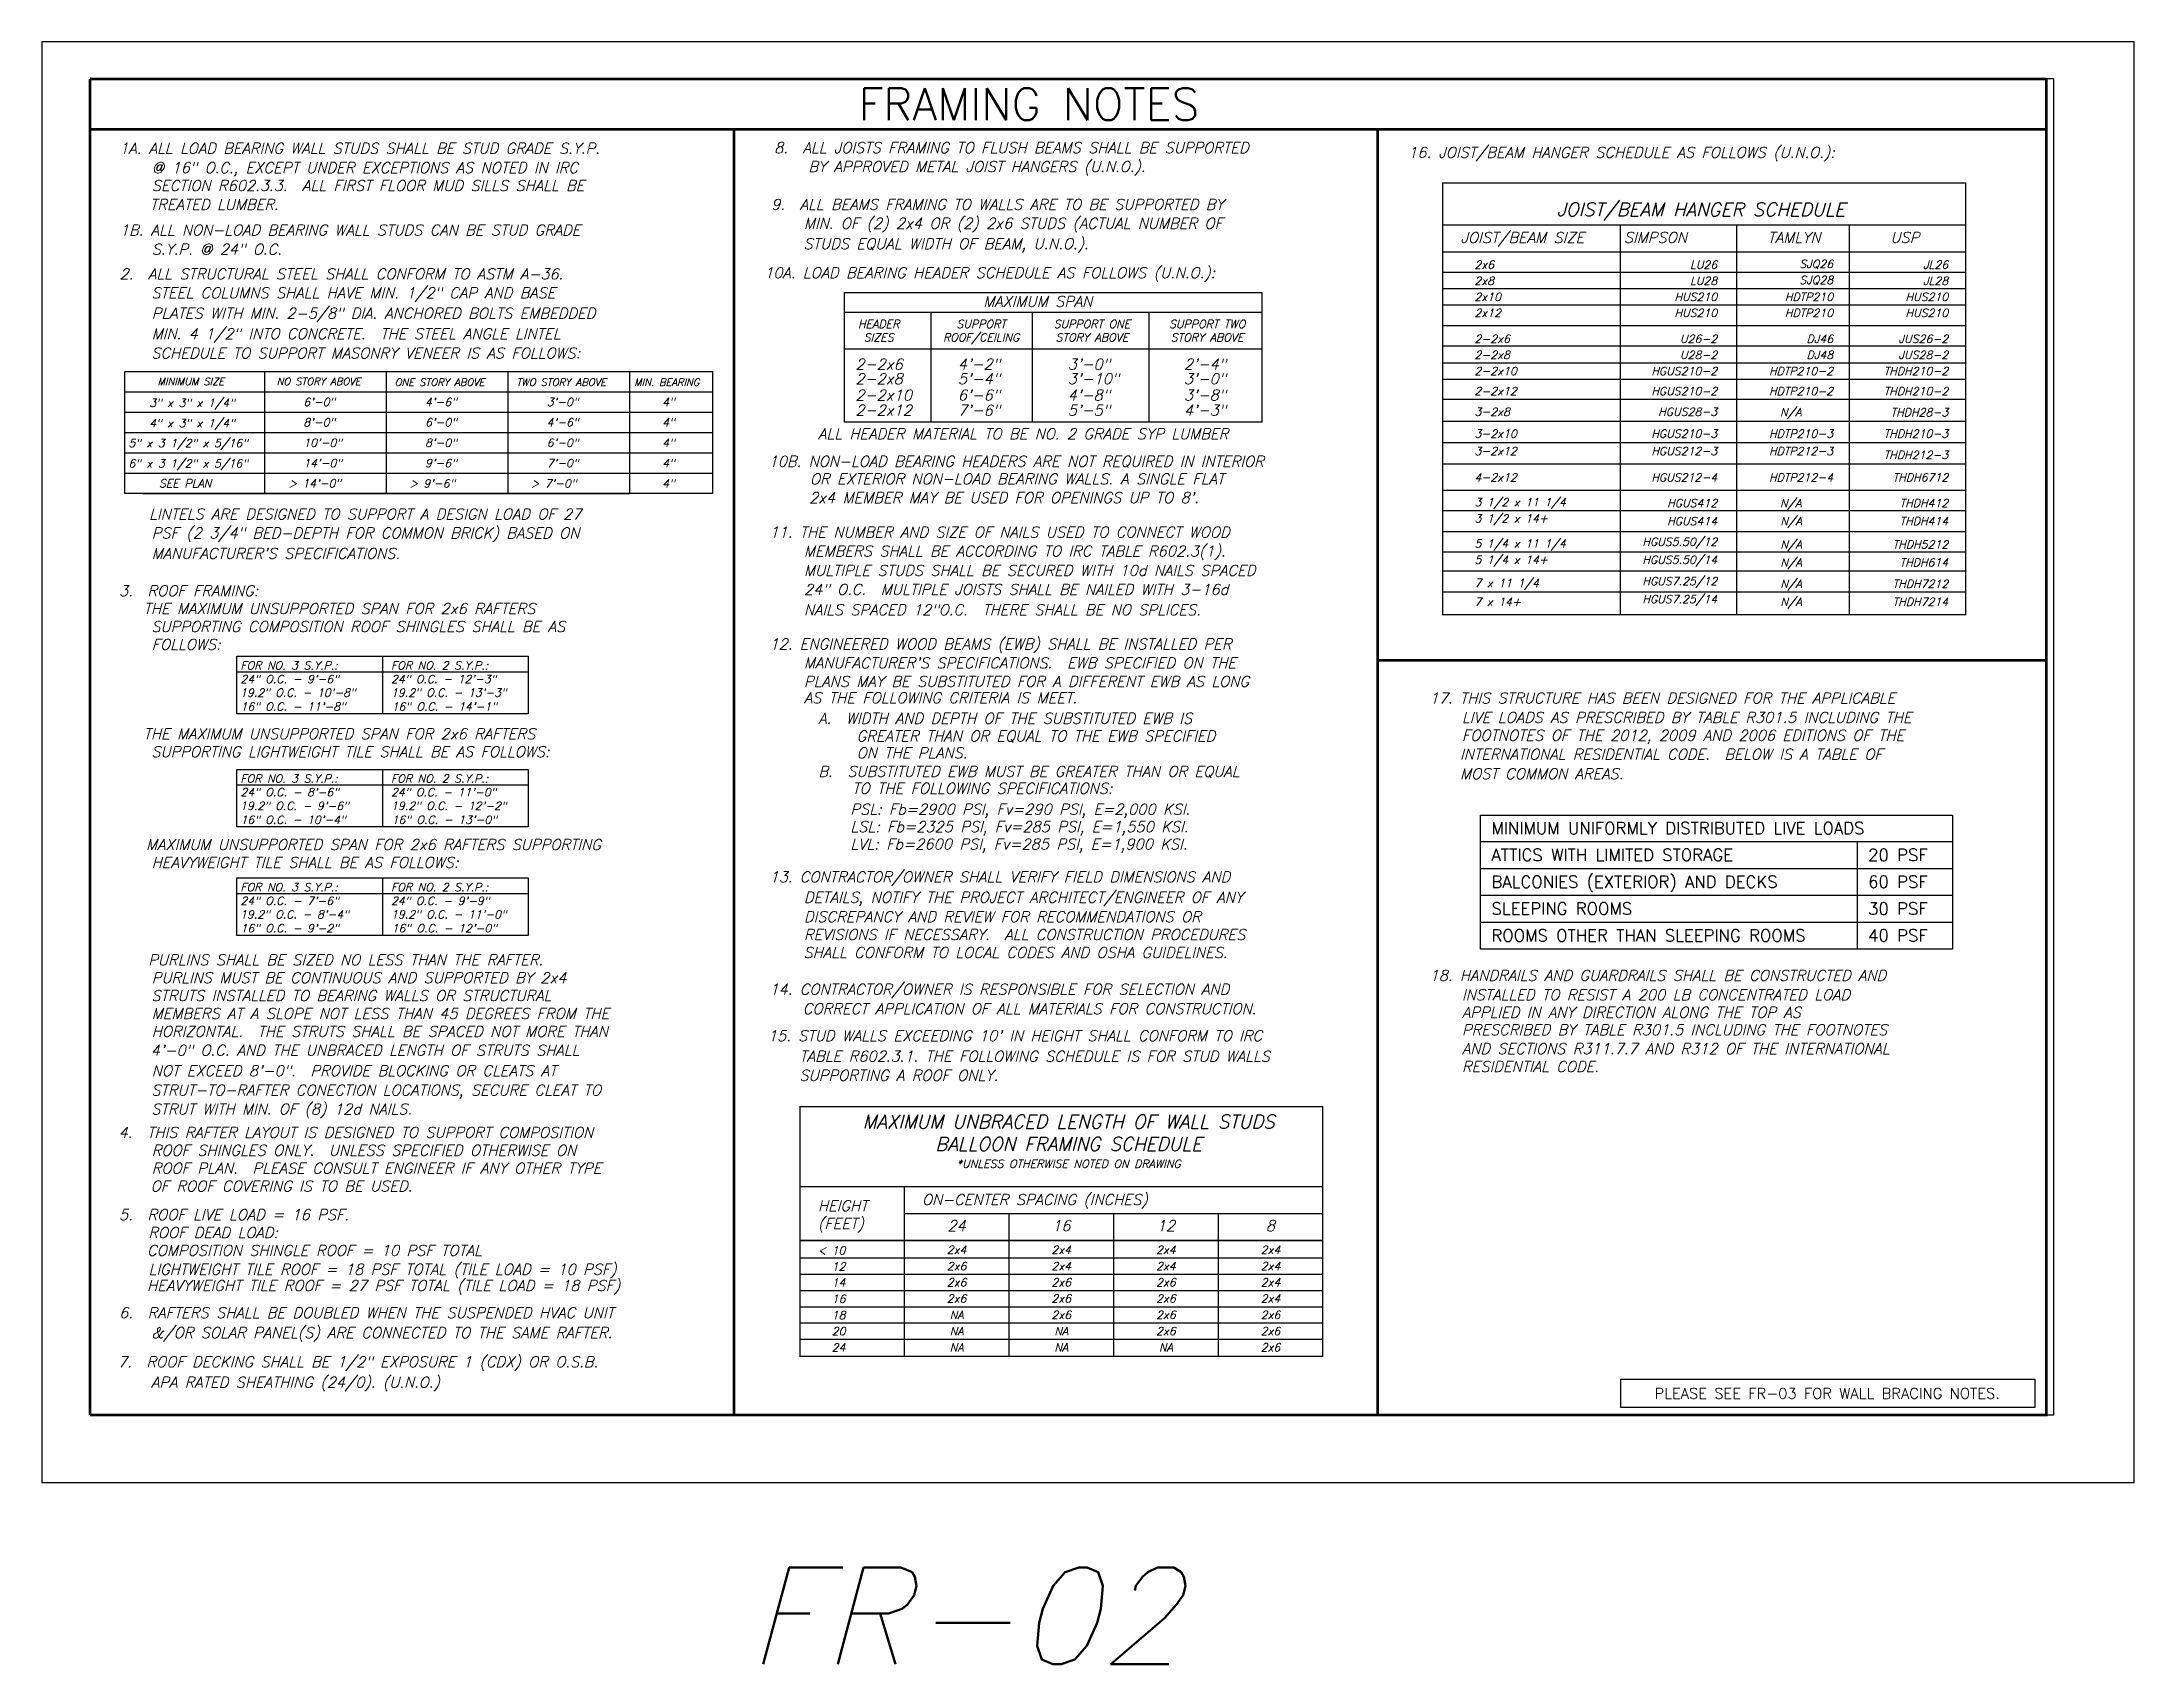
# Model space of a CAD drawing. Header units: inches. Extents: x 683 to 9753, y -6805 to 20230.
# Drawn here: x 2793 to 4353, y -4331 to -3121 of the extents above; entities that cross this region are included whole.
import ezdxf
from ezdxf.enums import TextEntityAlignment as Align

# ---------------------------------------------------------------- set-up
doc = ezdxf.new("R2010")
doc.units = ezdxf.units.IN
doc.header["$LTSCALE"] = 48
doc.header["$MEASUREMENT"] = 0
doc.layers.get('Defpoints').update_dxf_attribs({"color": 251})
for name, color, linetype in [('DPIS-BL', 9, 'Continuous'), ('DPIS-TEXT', 7, 'Continuous'), ('FPTEXT', 2, 'Continuous')]:
    doc.layers.add(name, color=color, linetype=linetype)
doc.styles.add('SIMPLEX', font='simplex.shx', dxfattribs={"oblique": 15, "height": 4})
doc.styles.get("Standard").update_dxf_attribs({"font": 'simplex.shx', "oblique": 15})

msp = doc.modelspace()

# ---------------------------------------------------------------- texts
at = {"layer": 'DPIS-TEXT', "style": 'SIMPLEX'}
msp.add_text('FRAMING NOTES', height=24, dxfattribs=at).set_placement((3528.71178, -3179.84705), align=Align.CENTER)
at = {"layer": 'DPIS-TEXT', "style": 'SIMPLEX', "oblique": 15}
for s, height, p in [('1A. ALL LOAD BEARING WALL STUDS SHALL BE STUD GRADE S.Y.P. ', 8, (2850.45468, -3204.76386)), ('8.  ALL JOISTS FRAMING TO FLUSH BEAMS SHALL BE SUPPORTED', 8, (3338.68766, -3204.324)), ('@ 16" O.C., EXCEPT UNDER EXCEPTIONS AS NOTED IN IRC ', 8, (2874.63538, -3219.24005)), ('BY APPROVED METAL JOIST HANGERS (U.N.O.).', 8, (3364.21147, -3218.41924)), ('16. JOIST/BEAM HANGER SCHEDULE AS FOLLOWS (U.N.O.):', 8, (3811.35947, -3207.82976)), ('SECTION R602.3.3.  ALL FIRST FLOOR MUD SILLS SHALL BE', 8, (2874.63538, -3232.57338)), ('TREATED LUMBER.', 8, (2873.25394, -3246.69957)), ('9.  ALL BEAMS FRAMING TO WALLS ARE TO BE SUPPORTED BY', 8, (3336.50963, -3246.62692)), ('1B. ALL NON-LOAD BEARING WALL STUDS CAN BE STUD GRADE ', 8, (2850.81514, -3265.73688)), ('MIN. OF (2) 2x4 OR (2) 2x6 STUDS (ACTUAL NUMBER OF', 8, (3360.91794, -3260.72216)), ('S.Y.P. @ 24" O.C.', 8, (2874.63538, -3280.01246)), ('STUDS EQUAL WIDTH OF BEAM, U.N.O.).', 8, (3360.61171, -3275.96026)), ('2.  ALL STRUCTURAL STEEL SHALL CONFORM TO ASTM A-36.', 8, (2850.63538, -3298.44558)), ('10A. LOAD BEARING HEADER SCHEDULE AS FOLLOWS (U.N.O.):', 8, (3331.22693, -3297.56806)), ('STEEL COLUMNS SHALL HAVE MIN. 1/2" CAP AND BASE', 8, (2874.32915, -3312.54082)), ('PLATES WITH MIN. 2-5/8" DIA. ANCHORED BOLTS EMBEDDED', 8, (2874.63538, -3327.77892)), ('MAXIMUM SPAN', 8, (3494.64321, -3318.92498)), ('MIN. 4 1/2" INTO CONCRETE.  THE STEEL ANGLE LINTEL', 8, (2874.63538, -3343.01701)), ('SCHEDULE TO SUPPORT MASONRY VENEER IS AS FOLLOWS:', 8, (2874.32915, -3357.4932)), ('2-2x6', 8, (3399.29725, -3365.72611)), ('2-2x8', 8, (3399.29725, -3376.61567)), ('5\'-4"', 8, (3475.63604, -3376.61567)), ('4\'-2"', 8, (3475.63604, -3365.72611)), ('3\'-0"', 8, (3557.57196, -3365.72611)), ('3\'-10"', 8, (3557.57196, -3376.61567)), ('2\'-4"', 8, (3644.18254, -3365.72611)), ('3\'-0"', 8, (3644.18254, -3376.61567)), ('MINIMUM SIZE', 5.4, (2878.95791, -3377.32671)), ('NO STORY ABOVE', 5.4, (2967.72171, -3377.30119)), ('ONE STORY ABOVE', 5.4, (3055.75197, -3377.89255)), ('TWO STORY ABOVE', 5.4, (3146.49918, -3377.89255)), ('MIN. BEARING', 5.4, (3234.3574, -3377.89255)), ('2-2x10', 8, (3399.29725, -3388.7436)), ('6\'-6"', 8, (3475.63604, -3388.7436)), ('4\'-8"', 8, (3557.57196, -3388.7436)), ('3\'-8"', 8, (3644.18254, -3388.7436)), ('3" x 3" x 1/4"', 6, (2872.78647, -3393.51425)), ('6\'-0"', 6, (2987.63505, -3392.92499)), ('4\'-6"', 6, (3078.38227, -3392.92499)), ('3\'-0"', 6, (3169.12949, -3392.92499)), ('4"', 6, (3255.27247, -3392.92499)), ('2-2x12', 8, (3399.29725, -3400.04595)), ('7\'-6"', 8, (3475.63604, -3400.04595)), ('5\'-5"', 8, (3557.57196, -3400.04595)), ('4\'-3"', 8, (3644.18254, -3400.04595)), ('4" x 3" x 1/4"', 6, (2872.78647, -3408.68587)), ('8\'-0"', 6, (2987.63505, -3408.09662)), ('6\'-0"', 6, (3078.38227, -3408.09662)), ('4\'-6"', 6, (3169.12949, -3408.09662)), ('4"', 6, (3255.27247, -3408.09662)), ('ALL HEADER MATERIAL TO BE NO. 2 GRADE SYP LUMBER ', 8, (3371.4836, -3417.66524)), ('5" x 3 1/2" x 5/16"', 6, (2857.28827, -3423.58121)), ('6" x 3 1/2" x 5/16"', 6, (2857.28827, -3438.75284)), ('10\'-0"', 6, (2987.63505, -3423.26824)), ('8\'-0"', 6, (3078.38227, -3423.26824)), ('6\'-0"', 6, (3169.12949, -3423.26824)), ('4"', 6, (3255.27247, -3423.26824)), ('10B. NON-LOAD BEARING HEADERS ARE NOT REQUIRED IN INTERIOR', 8, (3334.53244, -3438.16167)), ('SEE PLAN', 6, (2880.01339, -3453.56542)), ('> 14\'-0"', 6, (2976.634, -3453.56542)), ('14\'-0"', 6, (2987.63505, -3438.43987)), ('9\'-6"', 6, (3078.38227, -3438.43987)), ('7\'-0"', 6, (3169.12949, -3438.43987)), ('4"', 6, (3255.27247, -3438.43987)), (' OR EXTERIOR NON-LOAD BEARING WALLS. A SINGLE FLAT ', 8, (3359.86325, -3451.23456)), ('> 9\'-6"', 6, (3066.87894, -3453.6115)), ('> 7\'-0"', 6, (3157.32388, -3453.6115)), ('4"', 6, (3255.27247, -3453.6115)), (" 2x4 MEMBER MAY BE USED FOR OPENINGS UP TO 8'.", 8, (3359.21369, -3465.22253)), ('   LINTELS ARE DESIGNED TO SUPPORT A DESIGN LOAD OF 27', 8, (2854.79498, -3477.4932)), ('PSF (2 3/4" BED-DEPTH FOR COMMON BRICK) BASED ON', 8, (2874.63538, -3491.58844)), ('11. THE NUMBER AND SIZE OF NAILS USED TO CONNECT WOOD', 8, (3335.18265, -3490.95274)), ("MANUFACTURER'S SPECIFICATIONS.  ", 8, (2874.63538, -3506.82654)), ('MEMBERS SHALL BE ACCORDING TO IRC TABLE R602.3(1).', 8, (3360.91794, -3505.04798)), ('MULTIPLE STUDS SHALL BE SECURED WITH 10d NAILS SPACED', 8, (3360.91794, -3519.52417)), ('3.  ROOF FRAMING:', 8, (2850.22707, -3534.63606)), ('   THE MAXIMUM UNSUPPORTED SPAN FOR 2x6 RAFTERS', 8, (2850.63538, -3547.96939)), ('24" O.C.  MULTIPLE JOISTS SHALL BE NAILED WITH 3-16d', 8, (3360.91794, -3533.61941)), ('NAILS SPACED 12"O.C.  THERE SHALL BE NO SPLICES.', 8, (3360.91794, -3548.85751)), ('SUPPORTING COMPOSITION ROOF SHINGLES SHALL BE AS', 8, (2874.32915, -3561.30273)), ('FOLLOWS:', 8, (2874.63538, -3574.63606)), ('12. ENGINEERED WOOD BEAMS (EWB) SHALL BE INSTALLED PER ', 8, (3335.18265, -3574.34118)), ('FOR NO. 3 S.Y.P.:', 6, (2940.77229, -3589.32433)), ('FOR NO. 2 S.Y.P.:', 6, (3053.05413, -3589.32433)), ("MANUFACTURER'S SPECIFICATIONS.  EWB SPECIFIED ON THE", 8, (3360.91794, -3588.43642)), ('24" O.C. - 9\'-6"', 6, (2940.77229, -3599.47033)), ('24" O.C. - 12\'-3"', 6, (3053.05413, -3599.47033)), ('PLANS MAY BE SUBSTITUTED FOR A DIFFERENT EWB AS LONG', 8, (3360.91794, -3602.26436)), ('19.2" O.C. - 10\'-8"', 6, (2940.48767, -3609.61648)), ('16" O.C. - 11\'-8"', 6, (2940.77229, -3619.99551)), ('19.2" O.C. - 13\'-3"', 6, (3053.03093, -3609.61648)), ('16" O.C. - 14\'-1"', 6, (3053.45963, -3619.99551)), ('AS THE FOLLOWING CRITERIA IS MEET.', 8, (3360.91794, -3614.46548)), ('17. THIS STRUCTURE HAS BEEN DESIGNED FOR THE APPLICABLE', 8, (3827.33472, -3614.63206)), ('   THE MAXIMUM UNSUPPORTED SPAN FOR 2x6 RAFTERS', 8, (2850.63538, -3641.30273)), ('A.  WIDTH AND DEPTH OF THE SUBSTITUTED EWB IS ', 8, (3371.6309, -3629.75589)), ('LIVE LOADS AS PRESCRIBED BY TABLE R301.5 INCLUDING THE ', 8, (3851.51541, -3629.10825)), ('FOOTNOTES OF THE 2012, 2009 AND 2006 EDITIONS OF THE ', 8, (3851.51541, -3642.44158)), ('SUPPORTING LIGHTWEIGHT TILE SHALL BE AS FOLLOWS:', 8, (2874.32915, -3654.63606)), ('GREATER THAN OR EQUAL TO THE EWB SPECIFIED ', 8, (3400.18372, -3642.92792)), ('ON THE PLANS.', 8, (3400.18372, -3655.48291)), ('INTERNATIONAL RESIDENTIAL CODE.  BELOW IS A TABLE OF', 8, (3850.13397, -3656.56777)), ('B.  SUBSTITUTED EWB MUST BE GREATER THAN OR EQUAL', 8, (3371.6309, -3669.33887)), ('MOST COMMON AREAS.', 8, (3850.13397, -3671.06698)), ('24" O.C. - 8\'-6"', 6, (2940.77229, -3683.8194)), ('FOR NO. 3 S.Y.P.:', 6, (2940.77229, -3673.67339)), ('24" O.C. - 11\'-0"', 6, (3053.05413, -3683.8194)), ('FOR NO. 2 S.Y.P.:', 6, (3053.05413, -3673.67339)), ('TO THE FOLLOWING SPECIFICATIONS:', 8, (3396.94101, -3681.94022)), ('19.2" O.C. - 9\'-6"', 6, (2940.48767, -3693.96555)), ('19.2" O.C. - 12\'-2"', 6, (3053.03093, -3693.96555)), ('   PSL: Fb=2900 PSI, Fv=290 PSI, E=2,000 KSI.', 8, (3377.62585, -3697.49577)), ('16" O.C. - 10\'-4"', 6, (2940.77229, -3704.34457)), ('16" O.C. - 13\'-0"', 6, (3053.45963, -3704.34457)), ('   LSL: Fb=2325 PSI, Fv=285 PSI, E=1,550 KSI.', 8, (3377.62585, -3710.54851)), ('   MAXIMUM UNSUPPORTED SPAN FOR 2x6 RAFTERS SUPPORTING', 8, (2852.55661, -3723.86375)), ('   LVL: Fb=2600 PSI, Fv=285 PSI, E=1,900 KSI.', 8, (3377.62585, -3723.49503)), ('HEAVYWEIGHT TILE SHALL BE AS FOLLOWS:', 8, (2874.63538, -3737.19708)), ('13. CONTRACTOR/OWNER SHALL VERIFY FIELD DIMENSIONS AND', 8, (3335.18265, -3747.96252)), ('24" O.C. - 7\'-6"', 6, (2940.77229, -3764.76626)), ('FOR NO. 3 S.Y.P.:', 6, (2940.77229, -3754.62026)), ('24" O.C. - 9\'-9"', 6, (3053.05413, -3764.76626)), ('FOR NO. 2 S.Y.P.:', 6, (3053.05413, -3754.62026)), ('DETAILS, NOTIFY THE PROJECT ARCHITECT/ENGINEER OF ANY', 8, (3360.91794, -3763.20062)), ('19.2" O.C. - 8\'-4"', 6, (2940.48767, -3774.91241)), ('19.2" O.C. - 11\'-0"', 6, (3053.03093, -3774.91241)), ('DISCREPANCY AND REVIEW FOR RECOMMENDATIONS OR', 8, (3360.91794, -3777.67681)), ('16" O.C. - 9\'-2"', 6, (2940.77229, -3785.29144)), ('16" O.C. - 12\'-0"', 6, (3053.45963, -3785.29144)), ('REVISIONS IF NECESSARY.  ALL CONSTRUCTION PROCEDURES', 8, (3360.91794, -3791.01014)), ('   PURLINS SHALL BE SIZED NO LESS THAN THE RAFTER.', 8, (2854.14588, -3809.82011)), ('SHALL CONFORM TO LOCAL CODES AND OSHA GUIDELINES.', 8, (3360.61171, -3804.34348)), ('PURLINS MUST BE CONTINUOUS AND SUPPORTED BY 2x4', 8, (2874.63538, -3823.15344)), ('18. HANDRAILS AND GUARDRAILS SHALL BE CONSTRUCTED AND ', 8, (3827.33472, -3821.41548)), ('STRUTS INSTALLED TO BEARING WALLS OR STRUCTURAL', 8, (2874.32915, -3836.48677)), ('14. CONTRACTOR/OWNER IS RESPONSIBLE FOR SELECTION AND', 8, (3335.18265, -3831.77205)), ('INSTALLED TO RESIST A 200 LB CONCENTRATED LOAD ', 8, (3851.51541, -3835.89167)), ('MEMBERS AT A SLOPE NOT LESS THAN 45 DEGREES FROM THE', 8, (2874.63538, -3849.82011)), ('CORRECT APPLICATION OF ALL MATERIALS FOR CONSTRUCTION.', 8, (3360.10133, -3846.24824)), ('APPLIED IN ANY DIRECTION ALONG THE TOP AS ', 8, (3851.51541, -3848.94094)), ('HORIZONTAL.  THE STRUTS SHALL BE SPACED NOT MORE THAN', 8, (2874.63538, -3863.15344)), ("15. STUD WALLS EXCEEDING 10' IN HEIGHT SHALL CONFORM TO IRC", 8, (3333.96999, -3866.43073)), ('AND SECTIONS R311.7.7 AND R312 OF THE INTERNATIONAL', 8, (3851.51541, -3876.04851)), ('PRESCRIBED BY TABLE R301.5 INCLUDING THE FOOTNOTES ', 8, (3851.51541, -3861.99021)), ('4\'-0" O.C. AND THE UNBRACED LENGTH OF STRUTS SHALL', 8, (2873.92085, -3877.24868)), ('TABLE R602.3.1. THE FOLLOWING SCHEDULE IS FOR STUD WALLS', 8, (3357.56169, -3881.66883)), ('RESIDENTIAL CODE.', 8, (3851.51541, -3889.33394)), ('STRUT-TO-RAFTER CONECTION LOCATIONS, SECURE CLEAT TO', 8, (2874.32915, -3906.96296)), ('NOT EXCEED 8\'-0".  PROVIDE BLOCKING OR CLEATS AT', 8, (2874.63538, -3892.48677)), ('SUPPORTING A ROOF ONLY.', 8, (3357.56169, -3895.91527)), ('STRUT WITH MIN. OF (8) 12d NAILS.', 8, (2874.32915, -3921.0582)), ('4.  THIS RAFTER LAYOUT IS DESIGNED TO SUPPORT COMPOSITION', 8, (2849.92085, -3938.48577)), ('ROOF SHINGLES ONLY.  UNLESS SPECIFIED OTHERWISE ON', 8, (2874.63538, -3951.8191)), ('ROOF PLAN.  PLEASE CONSULT ENGINEER IF ANY OTHER TYPE', 8, (2874.63538, -3965.15244)), ('OF ROOF COVERING IS TO BE USED.', 8, (2873.81877, -3978.48577)), ('5.  ROOF LIVE LOAD = 16 PSF.', 8, (2850.22707, -3999.79096)), ('   ROOF DEAD LOAD:', 8, (2854.20083, -4013.12429)), ('   COMPOSITION SHINGLE ROOF = 10 PSF TOTAL', 8, (2853.33588, -4026.45763)), ('   LIGHTWEIGHT TILE ROOF = 18 PSF TOTAL (TILE LOAD = 10 PSF)', 8, (2854.36063, -4040.55287)), ('   HEAVYWEIGHT TILE ROOF = 27 PSF TOTAL (TILE LOAD = 18 PSF)', 8, (2853.33588, -4052.63628)), ('6.  RAFTERS SHALL BE DOUBLED WHEN THE SUSPENDED HVAC UNIT', 8, (2850.29944, -4072.89306)), ('&/OR SOLAR PANEL(S) ARE CONNECTED TO THE SAME RAFTER.', 8, (2874.48945, -4087.7603)), ('7.  ROOF DECKING SHALL BE 1/2" EXPOSURE 1 (CDX) OR O.S.B.', 8, (2849.464, -4109.50678)), ('APA RATED SHEATHING (24/0). (U.N.O.)', 8, (2874.15118, -4124.74487))]:
    msp.add_text(s, height=height, dxfattribs=at).set_placement(p)
at = {"layer": 'DPIS-TEXT', "style": 'SIMPLEX'}
msp.add_text('PLEASE SEE FR-03 FOR WALL BRACING NOTES.', height=8, dxfattribs=at).set_placement((4123.85196, -4129.04988), align=Align.MIDDLE_CENTER)
at = {"layer": 'DPIS-TEXT', "color": 4, "style": 'SIMPLEX', "oblique": 15}
msp.add_text('FR-02 ', height=72, dxfattribs=at).set_placement((3318.21664, -4330.89561))
at = {"layer": 'DPIS-TEXT', "char_height": 6, "attachment_point": 2, "style": 'SIMPLEX'}
for s, insert, width in [('HEADER\\PSIZES', (3416.68121, -3328.76792), 98.875), ('SUPPORT\\PROOF/CEILING', (3493.04635, -3328.76792), 98.875), ('SUPPORT ONE\\PSTORY ABOVE', (3575.68302, -3328.76792), 172.7332637), ('SUPPORT TWO\\PSTORY ABOVE', (3661.56318, -3328.76792), 172.7332637)]:
    msp.add_mtext(s, dxfattribs=dict(at, insert=insert, width=width))
at = {"layer": 'FPTEXT', "oblique": 15}
for p in [(4088.7195, -3400.47933), (4088.7195, -3468.29701), (4088.91364, -3481.68649), (4088.91364, -3499.12829), (4088.91364, -3512.51777), (4088.91364, -3528.49141), (4088.91364, -3541.88089)]:
    msp.add_text('N/A', height=6, dxfattribs=at).set_placement(p)
at = {"layer": 'FPTEXT'}
for s, p in [('MINIMUM UNIFORMLY DISTRIBUTED LIVE LOADS', (3873.46779, -3712.11135)), ('ATTICS WITH LIMITED STORAGE', (3873.55134, -3732.11135)), ('20 PSF', (4154.36015, -3732.11135)), ('BALCONIES (EXTERIOR) AND DECKS', (3873.55134, -3752.11135)), ('60 PSF', (4154.36015, -3752.11135)), ('SLEEPING ROOMS', (3873.55134, -3772.11135)), ('30 PSF', (4154.36015, -3772.11135)), ('ROOMS OTHER THAN SLEEPING ROOMS', (3873.55134, -3792.11135)), ('40 PSF', (4154.36015, -3792.11135))]:
    msp.add_text(s, height=9, dxfattribs=at).set_placement(p)
for s, insert, char_height, attachment_point in [('JOIST/BEAM HANGER SCHEDULE    ', (3922.16298, -3254.69821), 10, 7), ('JOIST/BEAM SIZE', (3850.5575, -3273.99426), 8, 7), ('SIMPSON', (3972.26401, -3271.24116), 8, 7), ('TAMLYN', (4079.42815, -3271.24116), 8, 7), ('USP', (4170.96005, -3271.24116), 8, 7), ('2x6', (3860.84047, -3290.53868), 6, 7), ('LU26', (4041.86992, -3290.53868), 6, 9), ('SJQ26', (4128.30668, -3290.53868), 6, 9), ('JL26', (4214.11785, -3290.53868), 6, 9), ('2x8', (3860.84047, -3302.53868), 6, 7), ('LU28', (4041.86992, -3302.53868), 6, 9), ('SJQ28', (4128.30668, -3302.53868), 6, 9), ('JL28', (4214.11785, -3302.53868), 6, 9), ('2x10', (3860.84047, -3314.53868), 6, 7), ('2x12', (3860.84047, -3326.53868), 6, 7), ('HUS210', (4041.86992, -3314.53868), 6, 9), ('HUS210', (4041.86992, -3326.53868), 6, 9), ('HDTP210', (4128.30668, -3314.53868), 6, 9), ('HDTP210', (4128.30668, -3326.53868), 6, 9), ('HUS210', (4214.11785, -3314.53868), 6, 9), ('HUS210', (4214.11785, -3326.53868), 6, 9), ('2-2x6', (3860.84047, -3345.83922), 6, 7), ('2-2x8', (3860.84047, -3357.83922), 6, 7), ('U26-2', (4041.86992, -3345.83922), 6, 9), ('U28-2', (4041.86992, -3357.83922), 6, 9), ('DJ46', (4128.30668, -3345.83922), 6, 9), ('DJ48', (4128.30668, -3357.83922), 6, 9), ('JUS26-2', (4214.11785, -3345.83922), 6, 9), ('JUS28-2', (4214.11785, -3357.83922), 6, 9), ('2-2x10', (3860.84047, -3369.83922), 6, 7), ('HGUS210-2', (4041.86992, -3369.83922), 6, 9), ('HDTP210-2', (4128.30668, -3369.83922), 6, 9), ('THDH210-2', (4214.11785, -3369.83922), 6, 9), ('2-2x12', (3860.84047, -3384.80179), 6, 7), ('HGUS210-2', (4041.86992, -3384.80179), 6, 9), ('HDTP210-2', (4128.30668, -3384.80179), 6, 9), ('THDH210-2', (4214.11785, -3384.91841), 6, 9), ('3-2x8', (3860.84047, -3400.19474), 6, 7), ('HGUS28-3', (4041.86992, -3400.19474), 6, 9), ('THDH28-3', (4214.11785, -3400.61691), 6, 9), ('3-2x10', (3860.84047, -3416.51492), 6, 7), ('HGUS210-3', (4041.86992, -3416.51492), 6, 9), ('HDTP210-3', (4128.30668, -3416.51492), 6, 9), ('THDH210-3', (4214.11785, -3416.51492), 6, 9), ('3-2x12', (3860.84047, -3429.51666), 6, 7), ('HGUS212-3', (4041.86992, -3429.51666), 6, 9), ('HDTP212-3', (4128.30668, -3429.51666), 6, 9), ('THDH212-3', (4214.11785, -3432.41294), 6, 9), ('4-2x12', (3860.84047, -3449.11219), 6, 7), ('HGUS212-4', (4041.86992, -3449.11219), 6, 9), ('HDTP212-4', (4128.30668, -3449.11219), 6, 9), ('THDH6712', (4214.11785, -3449.11219), 6, 9), ('\\A1;3 1/2 x 11 1/4', (3860.84047, -3469.68649), 6, 7), ('HGUS412', (4041.86992, -3468.29701), 6, 9), ('THDH412', (4214.11785, -3468.29701), 6, 9), ('\\A1;3 1/2 x 14+', (3860.84047, -3481.68649), 6, 7), ('HGUS414', (4041.86992, -3481.68649), 6, 9), ('THDH414', (4214.11785, -3481.68649), 6, 9), ('\\A1;5 1/4 x 11 1/4', (3860.84047, -3500.51777), 6, 7), ('HGUS5.50/12', (4041.86992, -3499.12829), 6, 9), ('THDH5212', (4214.11785, -3499.12829), 6, 9), ('5 1/4 x 14+', (3860.84047, -3512.51777), 6, 7), ('HGUS5.50/14', (4041.86992, -3512.51777), 6, 9), ('THDH614', (4214.11785, -3512.51777), 6, 9), ('\\A1;7 x 11 1/4', (3860.84047, -3529.88089), 6, 7), ('HGUS7.25/12', (4041.86992, -3528.49141), 6, 9), ('THDH7212', (4214.11785, -3528.49141), 6, 9), ('\\A1;7 x 14+', (3860.84047, -3541.88089), 6, 7), ('HGUS7.25/14', (4041.86992, -3541.88089), 6, 9), ('THDH7214', (4214.11785, -3541.88089), 6, 9), ('MAXIMUM UNBRACED LENGTH OF WALL STUDS\\PBALLOON FRAMING SCHEDULE\\P{\\H0.6x;*UNLESS OTHERWISE NOTED ON DRAWING}    ', (3558.27703, -3921.4599), 10, 2), ('HEIGHT\\P(FEET)', (3371.32575, -4009.12935), 8, 7), ('ON-CENTER SPACING (INCHES)', (3448.94015, -3991.22085), 8, 7), ('24', (3474.77798, -3999.98755), 8, 2), ('16', (3552.77798, -3999.98755), 8, 2), ('12', (3630.77798, -3999.98755), 8, 2), ('8', (3708.77798, -3999.98755), 8, 2), ('< 10', (3371.28991, -4025.43658), 6, 7), ('2x4', (3474.77798, -4018.98876), 6, 2), ('2x4', (3552.77798, -4018.98876), 6, 2), ('2x4', (3630.77798, -4018.98876), 6, 2), ('2x4', (3708.77798, -4018.98876), 6, 2), ('12', (3381.60871, -4037.43658), 6, 7), ('2x6', (3474.77798, -4031.10711), 6, 2), ('2x4', (3552.77798, -4031.10711), 6, 2), ('2x4', (3630.77798, -4031.10711), 6, 2), ('2x4', (3708.77798, -4031.10711), 6, 2), ('14', (3381.60871, -4049.43658), 6, 7), ('16', (3381.60871, -4061.43658), 6, 7), ('2x6', (3474.77798, -4043.22546), 6, 2), ('2x6', (3474.77798, -4055.3438), 6, 2), ('2x6', (3552.77798, -4043.22546), 6, 2), ('2x6', (3552.77798, -4055.3438), 6, 2), ('2x6', (3630.77798, -4043.22546), 6, 2), ('2x6', (3630.77798, -4055.3438), 6, 2), ('2x4', (3708.77798, -4043.22546), 6, 2), ('2x4', (3708.77798, -4055.3438), 6, 2), ('18', (3381.60871, -4073.67328), 6, 7), ('NA', (3474.77798, -4067.46215), 6, 2), ('2x6', (3552.77798, -4067.46215), 6, 2), ('2x6', (3630.77798, -4067.46215), 6, 2), ('2x6', (3708.77798, -4067.46215), 6, 2), ('20', (3381.60871, -4085.67328), 6, 7), ('NA', (3474.77798, -4079.5805), 6, 2), ('NA', (3552.77798, -4079.5805), 6, 2), ('2x6', (3630.77798, -4079.5805), 6, 2), ('2x6', (3708.77798, -4079.5805), 6, 2), ('24', (3381.60871, -4097.79162), 6, 7), ('NA', (3474.77798, -4091.69885), 6, 2), ('NA', (3552.77798, -4091.69885), 6, 2), ('NA', (3630.77798, -4091.69885), 6, 2), ('2x6', (3708.77798, -4091.69885), 6, 2)]:
    msp.add_mtext(s, dxfattribs=dict(at, insert=insert, char_height=char_height, attachment_point=attachment_point))

# ---------------------------------------------------------------- linework, layer by layer
at = {"layer": 'Defpoints', "color": 251}
for points in [[(2792.72188, -3121.41948), (2792.72188, -4195.41948), (4352.72188, -4195.41948), (4352.72188, -3121.41948)], [(2828.72188, -3149.03411), (2828.72188, -4145.03411), (4292.72188, -4145.03411), (4292.72188, -3149.03411)]]:
    msp.add_lwpolyline(points, close=True, dxfattribs=at)
at = {"layer": 'DPIS-BL'}
for p, q in [((3865.46978, -3797.86135), (3865.46978, -3697.86135)), ((3865.46978, -3697.86135), (4217.39428, -3697.86135)), ((4217.39428, -3697.86135), (4217.39428, -3777.86135)), ((4217.39428, -3697.86135), (4217.39428, -3797.86135)), ((4217.39428, -3717.86135), (3865.46978, -3717.86135)), ((4146.27859, -3717.86135), (4146.27859, -3737.86135)), ((4217.39428, -3737.86135), (3865.46978, -3737.86135)), ((4146.27859, -3737.86135), (4146.27859, -3757.86135)), ((4217.39428, -3757.86135), (3865.46978, -3757.86135)), ((4146.27859, -3757.86135), (4146.27859, -3777.86135)), ((4217.39428, -3777.86135), (3865.46978, -3777.86135)), ((4217.39428, -3777.86135), (3865.46978, -3777.86135)), ((4146.27859, -3777.86135), (4146.27859, -3797.86135)), ((4217.39428, -3797.86135), (3865.46978, -3797.86135))]:
    msp.add_line(p, q, dxfattribs=at)
at = {"layer": 'DPIS-BL', "const_width": 1}
for points in [[(3837.14274, -3226.60999), (4227.00974, -3226.60999), (4227.00974, -3548.56321), (3837.14274, -3548.56321)], [(3357.91098, -3915.35846), (3747.77798, -3915.35846), (3747.77798, -4101.43169), (3357.91098, -4101.43169)]]:
    msp.add_lwpolyline(points, close=True, dxfattribs=at)
for points in [[(4227.00974, -3257.89982), (3837.14274, -3257.89982)], [(3969.64097, -3257.89982), (3969.64097, -3548.56321)], [(4056.37322, -3257.89982), (4056.37322, -3548.56321)], [(4140.27748, -3257.89982), (4140.27748, -3548.56321)], [(3837.14274, -3278.02392), (4227.00974, -3278.02392)], [(3837.14274, -3333.13176), (4227.00974, -3333.13176)], [(3837.14274, -3387.88761), (4227.00974, -3387.88761)], [(3837.14274, -3436.12986), (4227.00974, -3436.12986)], [(3837.14274, -3455.70528), (4227.00974, -3455.70528)], [(3837.14274, -3486.53656), (4227.00974, -3486.53656)], [(3837.14274, -3515.89968), (4227.00974, -3515.89968)], [(3747.77798, -3974.80522), (3357.91098, -3974.80522)], [(3435.77798, -3974.80522), (3435.77798, -4101.43169)], [(3435.77798, -3994.92933), (3747.77798, -3994.92933)], [(3513.77798, -3994.92933), (3513.77798, -4101.43169)], [(3591.77798, -3994.92933), (3591.77798, -4101.43169)], [(3669.77798, -3994.92933), (3669.77798, -4101.43169)], [(3357.91098, -4015.05343), (3747.77798, -4015.05343)]]:
    msp.add_lwpolyline(points, dxfattribs=at)
at = {"layer": 'DPIS-BL'}
for points in [[(3837.14274, -3293.17185), (4227.00974, -3293.17185)], [(3837.14274, -3305.2902), (4227.00974, -3305.2902)], [(3837.14274, -3317.40854), (4227.00974, -3317.40854)], [(3837.14274, -3348.1372), (4227.00974, -3348.1372)], [(3837.14274, -3360.68835), (4227.00974, -3360.68835)], [(3837.14274, -3372.80669), (4227.00974, -3372.80669)], [(3837.14274, -3387.88761), (4227.00974, -3387.88761)], [(3837.14274, -3404.33384), (4227.00974, -3404.33384)], [(3837.14274, -3420.23185), (4227.00974, -3420.23185)], [(3837.14274, -3470.86923), (4227.00974, -3470.86923)], [(3837.14274, -3501.59788), (4227.00974, -3501.59788)], [(3837.14274, -3531.46095), (4227.00974, -3531.46095)], [(3357.91098, -4028.06975), (3747.77798, -4028.06975)], [(3357.91098, -4040.1881), (3747.77798, -4040.1881)], [(3357.91098, -4052.30645), (3747.77798, -4052.30645)], [(3357.91098, -4064.42479), (3747.77798, -4064.42479)], [(3357.91098, -4076.54314), (3747.77798, -4076.54314)], [(3357.91098, -4088.66149), (3747.77798, -4088.66149)]]:
    msp.add_lwpolyline(points, dxfattribs=at)
at = {"layer": 'DPIS-TEXT'}
for p, q in [((3391.15437, -3404.95403), (3391.15437, -3308.20196)), ((3391.15437, -3308.20196), (3702.35635, -3308.20196)), ((3702.35635, -3308.20196), (3702.35635, -3404.95403)), ((3391.15437, -3322.93589), (3702.35635, -3322.93589)), ((3455.49298, -3322.93589), (3455.49298, -3404.95403)), ((3531.07437, -3322.93589), (3531.07437, -3404.95403)), ((3618.10908, -3322.93589), (3618.10908, -3404.95403)), ((3391.15437, -3350.20464), (3702.35635, -3350.20464)), ((2958.68397, -3367.06376), (2958.68397, -3458.09352)), ((3049.43118, -3367.06376), (3049.43118, -3458.09352)), ((3140.1784, -3367.06376), (3140.1784, -3458.09352)), ((3230.92562, -3367.06376), (3230.92562, -3458.09352)), ((2854.5673, -3382.23539), (3292.69077, -3382.23539)), ((2854.5673, -3397.40702), (3292.69077, -3397.40702)), ((2854.5673, -3412.57864), (3292.69077, -3412.57864)), ((3702.35635, -3404.95403), (3391.15437, -3404.95403)), ((2854.5673, -3427.75027), (3292.69077, -3427.75027)), ((2854.5673, -3442.9219), (3292.69077, -3442.9219)), ((2867.93675, -3458.09352), (3230.92562, -3458.09352)), ((3046.62004, -3579.45739), (3046.62004, -3622.37082)), ((2937.99394, -3591.10211), (3155.24614, -3591.10211)), ((3046.62004, -3663.80645), (3046.62004, -3706.71988)), ((2937.99394, -3675.45118), (3155.24614, -3675.45118)), ((2937.99394, -3756.39804), (3155.24614, -3756.39804)), ((3046.62004, -3744.75332), (3046.62004, -3787.66675))]:
    msp.add_line(p, q, dxfattribs=at)
at = {"layer": 'DPIS-TEXT', "const_width": 2}
for points in [[(4287.32139, -3149.03411), (4287.32139, -4145.03411), (2828.72188, -4145.03411)], [(2828.72188, -3149.03411), (2828.72188, -4145.03411)], [(2828.72188, -3149.03411), (4287.32139, -3149.03411)], [(2828.72188, -3186.55728), (4287.32139, -3186.55728)], [(3308.72188, -3186.55728), (3308.72188, -4145.03411)], [(3788.72188, -3186.55728), (3788.72188, -4145.03411)], [(3788.72188, -3582.53745), (4287.32139, -3582.53745)]]:
    msp.add_lwpolyline(points, dxfattribs=at)
at = {"layer": 'DPIS-TEXT'}
for points in [[(2854.5673, -3367.06376), (3292.69077, -3367.06376), (3292.69077, -3458.09352), (2854.5673, -3458.09352)], [(2937.99394, -3579.45739), (3155.24614, -3579.45739), (3155.24614, -3622.37082), (2937.99394, -3622.37082)], [(2937.99394, -3663.80645), (3155.24614, -3663.80645), (3155.24614, -3706.71988), (2937.99394, -3706.71988)], [(2937.99394, -3744.75332), (3155.24614, -3744.75332), (3155.24614, -3787.66675), (2937.99394, -3787.66675)], [(3969.92846, -4118.50377), (4278.70762, -4118.50377), (4278.70762, -4139.59598), (3969.92846, -4139.59598)]]:
    msp.add_lwpolyline(points, close=True, dxfattribs=at)

msp.set_redraw_order([(e.dxf.handle, doc.entitydb.next_handle()) for e in msp.query("TEXT MTEXT ATTDEF DIMENSION ARC_DIMENSION")])  # texts and dimensions are drawn at this point

doc.saveas('drawing.dxf')
